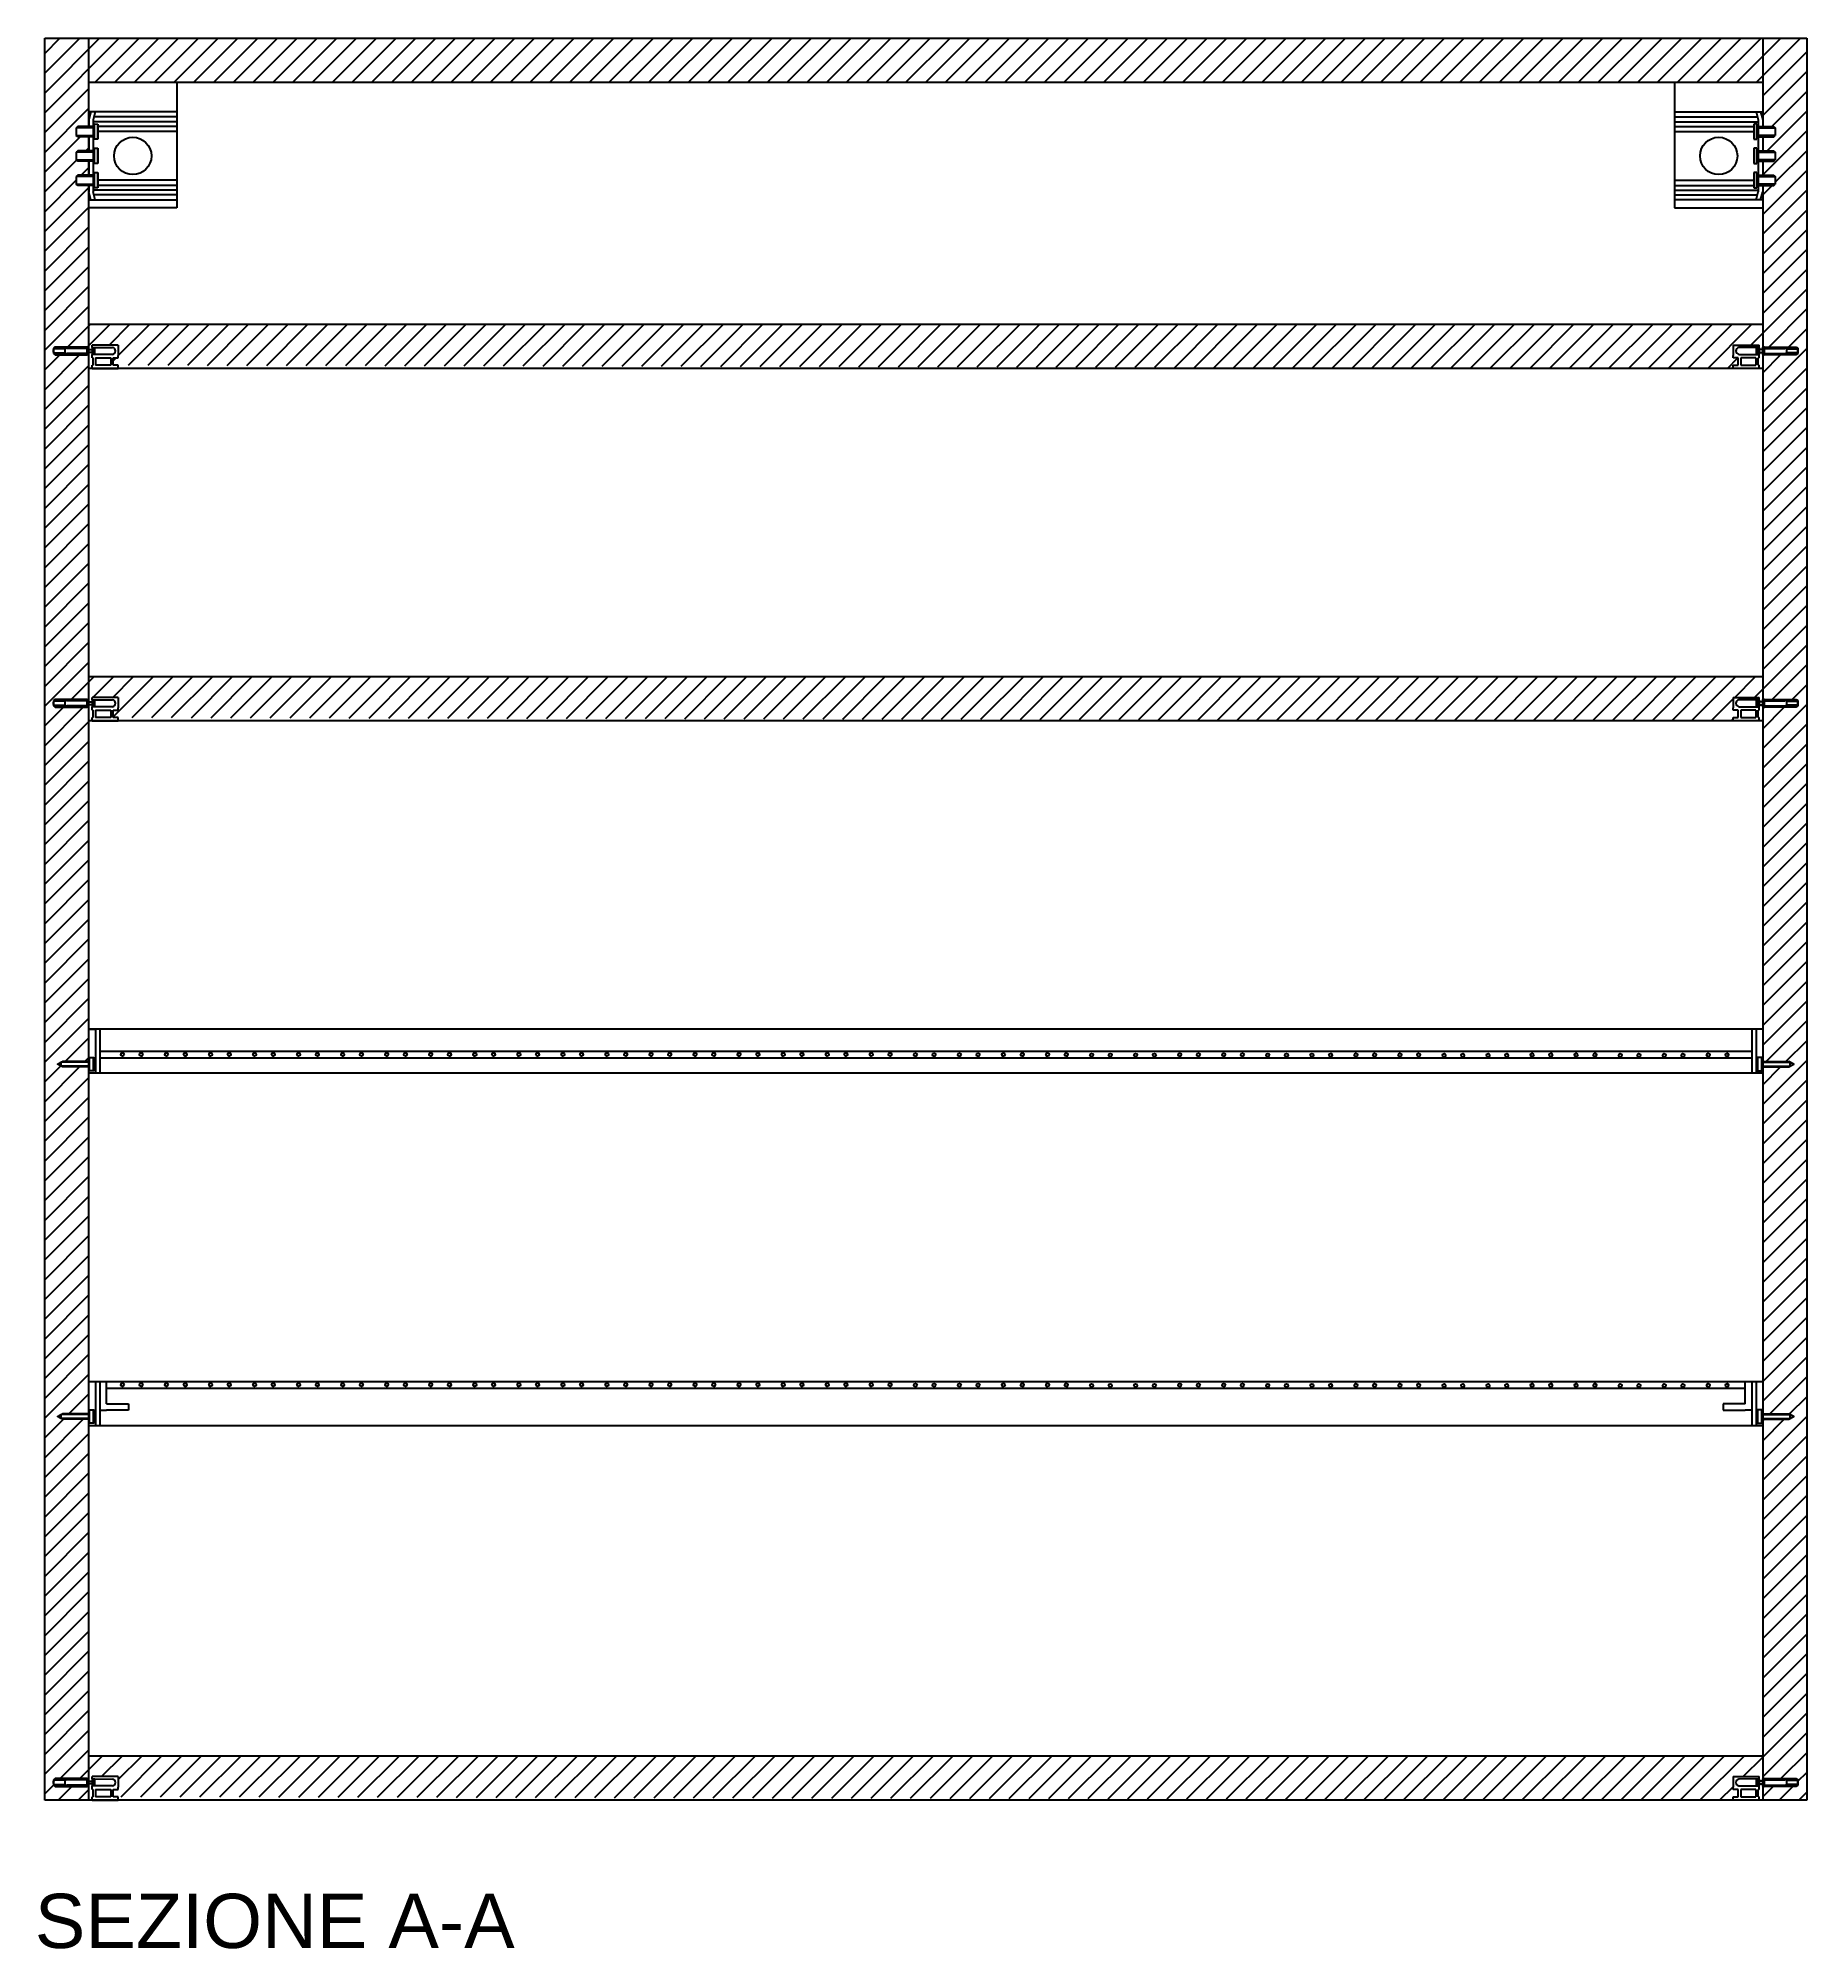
# Model space of a CAD drawing. Header units: millimetres. Extents: x 6384 to 7139, y 3709 to 4012.
# Drawn here: x 6657.2 to 6737.5, y 3708.5 to 3795.3 of the extents above; entities that cross this region are included whole.
import ezdxf

# ---------------------------------------------------------------- set-up
doc = ezdxf.new("R2010")
doc.units = ezdxf.units.MM
for name, color, linetype in [('linee sezionate', 5, 'Continuous'), ('prospetti', 2, 'Continuous'), ('quote', 3, 'Continuous'), ('viti', 4, 'Continuous')]:
    doc.layers.add(name, color=color, linetype=linetype)
doc.styles.add('underline', font='arial.ttf')

msp = doc.modelspace()

# ---------------------------------------------------------------- texts
at = {"layer": 'quote', "style": 'underline'}
msp.add_text('SEZIONE A-A', height=2.46253, dxfattribs=at).set_placement((6657.032, 3708.552))

# ---------------------------------------------------------------- hatches: boundary and pattern name
h = msp.add_hatch()
h.set_pattern_fill('ANSI31', color=256, scale=0.2)
h.paths.add_polyline_path([(6734.14, 3765.336), (6735.481, 3765.336), (6735.481, 3766.268), (6659.481, 3766.268), (6659.481, 3765.336), (6660.822, 3765.336), (6660.822, 3764.86), (6660.822, 3764.751), (6660.589, 3764.751), (6660.589, 3764.423), (6660.822, 3764.423), (6734.14, 3764.271), (6734.14, 3764.423), (6734.372, 3764.751), (6734.14, 3764.751)])
h.paths.add_polyline_path([(6734.14, 3781.336), (6735.481, 3781.336), (6735.481, 3782.268), (6659.481, 3782.268), (6659.481, 3781.336), (6660.822, 3781.336), (6660.822, 3780.86), (6660.822, 3780.751), (6660.589, 3780.751), (6660.589, 3780.423), (6660.822, 3780.423), (6734.14, 3780.271), (6734.14, 3780.423), (6734.372, 3780.751), (6734.14, 3780.751)])
h.paths.add_polyline_path([(6735.481, 3795.268), (6659.481, 3795.268), (6659.481, 3793.268), (6735.481, 3793.268)])
h.paths.add_polyline_path([(6659.481, 3780.891), (6657.882, 3780.891), (6657.883, 3781.071), (6657.883, 3781.247), (6659.408, 3781.247), (6659.481, 3781.251), (6659.481, 3788.583), (6658.913, 3788.583), (6658.913, 3789.054), (6659.481, 3789.054), (6659.481, 3789.687), (6658.913, 3789.687), (6658.913, 3790.158), (6659.481, 3790.158), (6659.481, 3790.792), (6658.913, 3790.792), (6658.913, 3791.263), (6659.481, 3791.263), (6659.481, 3791.556), (6659.481, 3795.268), (6657.481, 3795.268), (6657.481, 3715.268), (6659.481, 3715.268), (6659.481, 3715.891), (6657.882, 3715.891), (6657.883, 3716.071), (6657.883, 3716.247), (6659.481, 3716.247), (6659.481, 3732.562), (6658.228, 3732.562), (6658.228, 3732.598), (6658.16, 3732.635), (6658.091, 3732.671), (6658.067, 3732.684), (6658.091, 3732.697), (6658.16, 3732.734), (6658.228, 3732.77), (6658.297, 3732.806), (6659.481, 3732.806), (6659.481, 3732.967), (6659.481, 3748.562), (6658.228, 3748.562), (6658.228, 3748.598), (6658.16, 3748.635), (6658.091, 3748.671), (6658.067, 3748.684), (6658.091, 3748.697), (6658.16, 3748.734), (6658.228, 3748.77), (6658.297, 3748.806), (6659.481, 3748.806), (6659.481, 3748.967), (6659.481, 3764.891), (6657.882, 3764.891), (6657.883, 3765.071), (6657.883, 3765.247), (6659.408, 3765.247), (6659.481, 3765.251)])
h.paths.add_polyline_path([(6737.481, 3795.268), (6735.481, 3795.268), (6735.481, 3793.268), (6735.481, 3791.263), (6736.049, 3791.263), (6736.049, 3790.792), (6735.481, 3790.792), (6735.481, 3790.158), (6736.049, 3790.158), (6736.049, 3789.687), (6735.481, 3789.687), (6735.481, 3789.054), (6736.049, 3789.054), (6736.049, 3788.583), (6735.481, 3788.583), (6735.481, 3781.247), (6737.079, 3781.247), (6737.079, 3781.071), (6737.079, 3780.891), (6735.481, 3780.891), (6735.481, 3765.247), (6737.079, 3765.247), (6737.079, 3765.071), (6737.079, 3764.891), (6735.481, 3764.891), (6735.481, 3748.967), (6735.481, 3748.967), (6735.481, 3748.806), (6736.734, 3748.806), (6736.734, 3748.77), (6736.895, 3748.684), (6736.734, 3748.598), (6736.734, 3748.562), (6735.481, 3748.562), (6735.481, 3732.967), (6735.481, 3732.967), (6735.481, 3732.806), (6736.734, 3732.806), (6736.734, 3732.77), (6736.895, 3732.684), (6736.734, 3732.598), (6736.734, 3732.562), (6735.481, 3732.562), (6735.481, 3716.247), (6737.079, 3716.247), (6737.079, 3716.071), (6737.079, 3715.891), (6735.481, 3715.891), (6735.481, 3715.268), (6737.481, 3715.268)])
h = msp.add_hatch()
h.set_pattern_fill('ANSI31', color=256, scale=0.2)
h.paths.add_polyline_path([(6735.481, 3717.268), (6659.481, 3717.268), (6659.481, 3716.336), (6660.822, 3716.336), (6660.822, 3715.86), (6660.822, 3715.751), (6660.589, 3715.751), (6660.589, 3715.423), (6660.822, 3715.423), (6734.14, 3715.275), (6734.14, 3715.423), (6734.372, 3715.751), (6734.14, 3715.751), (6734.14, 3716.336), (6735.481, 3716.336)])

# ---------------------------------------------------------------- linework, layer by layer
for p, q in [((6659.481, 3790.158), (6659.481, 3790.792)), ((6735.481, 3790.792), (6735.481, 3790.158)), ((6659.481, 3789.054), (6659.481, 3789.687)), ((6735.481, 3789.687), (6735.481, 3789.054))]:
    msp.add_line(p, q)
at = {"layer": 'linee sezionate'}
for p, q in [((6657.481, 3795.268), (6737.481, 3795.268)), ((6657.481, 3715.268), (6657.481, 3795.268)), ((6659.481, 3791.263), (6659.481, 3795.268)), ((6735.481, 3795.268), (6735.481, 3791.263)), ((6737.481, 3795.268), (6737.481, 3715.268)), ((6659.481, 3793.268), (6735.481, 3793.268)), ((6659.481, 3715.268), (6659.481, 3788.583)), ((6735.481, 3788.583), (6735.481, 3715.268)), ((6735.481, 3782.268), (6659.481, 3782.268)), ((6735.481, 3780.268), (6659.481, 3780.268)), ((6735.481, 3766.268), (6659.481, 3766.268)), ((6735.481, 3764.268), (6659.481, 3764.268)), ((6659.781, 3750.268), (6659.781, 3748.268)), ((6659.981, 3750.268), (6659.981, 3748.968)), ((6734.981, 3750.268), (6734.981, 3748.268)), ((6735.181, 3750.268), (6735.181, 3748.268)), ((6659.981, 3748.968), (6659.981, 3748.268)), ((6700.935, 3749.128), (6700.935, 3749.109)), ((6702.935, 3749.128), (6702.935, 3749.109)), ((6708.935, 3749.128), (6708.935, 3749.099)), ((6710.935, 3749.128), (6710.935, 3749.099)), ((6712.935, 3749.118), (6712.935, 3749.092)), ((6716.935, 3749.119), (6716.935, 3749.091)), ((6659.781, 3734.268), (6659.781, 3732.268)), ((6659.781, 3734.268), (6660.281, 3734.268)), ((6659.981, 3734.268), (6659.981, 3732.968)), ((6660.281, 3733.268), (6660.281, 3734.268)), ((6700.935, 3734.128), (6700.935, 3734.109)), ((6702.935, 3734.128), (6702.935, 3734.109)), ((6708.935, 3734.128), (6708.935, 3734.099)), ((6710.935, 3734.128), (6710.935, 3734.099)), ((6712.935, 3734.118), (6712.935, 3734.092)), ((6716.935, 3734.119), (6716.935, 3734.091)), ((6734.681, 3733.268), (6734.681, 3734.268)), ((6734.681, 3734.268), (6735.181, 3734.268)), ((6734.981, 3734.268), (6734.981, 3732.268)), ((6735.181, 3734.268), (6735.181, 3732.268)), ((6659.981, 3732.968), (6660.281, 3732.968)), ((6659.981, 3732.968), (6659.981, 3732.268)), ((6660.281, 3733.268), (6661.281, 3733.268)), ((6661.281, 3732.968), (6660.281, 3732.968)), ((6661.281, 3733.268), (6661.281, 3732.968)), ((6734.681, 3733.268), (6733.681, 3733.268)), ((6733.681, 3733.268), (6733.681, 3732.968)), ((6733.681, 3732.968), (6734.681, 3732.968)), ((6734.981, 3732.968), (6734.681, 3732.968)), ((6735.481, 3717.268), (6659.481, 3717.268)), ((6737.481, 3715.268), (6657.481, 3715.268))]:
    msp.add_line(p, q, dxfattribs=at)
for centre in [(6661.01, 3749.128), (6661.86, 3749.128), (6663.01, 3749.128), (6663.86, 3749.128), (6665.01, 3749.128), (6665.86, 3749.128), (6667.01, 3749.128), (6667.86, 3749.128), (6669.01, 3749.128), (6669.86, 3749.128), (6671.01, 3749.128), (6671.86, 3749.128), (6673.01, 3749.128), (6673.86, 3749.128), (6675.01, 3749.128), (6675.86, 3749.128), (6677.01, 3749.128), (6677.86, 3749.128), (6679.01, 3749.128), (6679.86, 3749.128), (6681.01, 3749.128), (6681.86, 3749.128), (6683.01, 3749.128), (6683.86, 3749.128), (6685.01, 3749.128), (6685.86, 3749.128), (6687.01, 3749.128), (6687.86, 3749.128), (6689.01, 3749.128), (6689.86, 3749.128), (6691.01, 3749.128), (6691.86, 3749.128), (6693.01, 3749.128), (6693.86, 3749.128), (6695.01, 3749.128), (6695.86, 3749.128), (6697.01, 3749.11), (6697.86, 3749.11), (6699.011, 3749.109), (6699.86, 3749.109), (6701.011, 3749.118), (6701.86, 3749.118), (6703.011, 3749.118), (6703.86, 3749.118), (6705.011, 3749.1), (6705.86, 3749.1), (6707.011, 3749.1), (6707.86, 3749.1), (6709.011, 3749.113), (6709.86, 3749.113), (6711.011, 3749.113), (6711.86, 3749.113), (6713.011, 3749.095), (6713.86, 3749.095), (6715.011, 3749.095), (6715.86, 3749.095), (6717.011, 3749.105), (6717.86, 3749.105), (6719.011, 3749.105), (6719.86, 3749.105), (6721.011, 3749.087), (6721.86, 3749.087), (6723.011, 3749.087), (6723.86, 3749.087), (6725.009, 3749.105), (6725.859, 3749.105), (6727.009, 3749.105), (6727.859, 3749.105), (6729.009, 3749.087), (6729.859, 3749.087), (6731.009, 3749.087), (6731.859, 3749.087), (6733.009, 3749.105), (6733.859, 3749.105), (6661.01, 3734.128), (6661.86, 3734.128), (6663.01, 3734.128), (6663.86, 3734.128), (6665.01, 3734.128), (6665.86, 3734.128), (6667.01, 3734.128), (6667.86, 3734.128), (6669.01, 3734.128), (6669.86, 3734.128), (6671.01, 3734.128), (6671.86, 3734.128), (6673.01, 3734.128), (6673.86, 3734.128), (6675.01, 3734.128), (6675.86, 3734.128), (6677.01, 3734.128), (6677.86, 3734.128), (6679.01, 3734.128), (6679.86, 3734.128), (6681.01, 3734.128), (6681.86, 3734.128), (6683.01, 3734.128), (6683.86, 3734.128), (6685.01, 3734.128), (6685.86, 3734.128), (6687.01, 3734.128), (6687.86, 3734.128), (6689.01, 3734.128), (6689.86, 3734.128), (6691.01, 3734.128), (6691.86, 3734.128), (6693.01, 3734.128), (6693.86, 3734.128), (6695.01, 3734.128), (6695.86, 3734.128), (6697.01, 3734.11), (6697.86, 3734.11), (6699.011, 3734.109), (6699.86, 3734.109), (6701.011, 3734.118), (6701.86, 3734.118), (6703.011, 3734.118), (6703.86, 3734.118), (6705.011, 3734.1), (6705.86, 3734.1), (6707.011, 3734.1), (6707.86, 3734.1), (6709.011, 3734.113), (6709.86, 3734.113), (6711.011, 3734.113), (6711.86, 3734.113), (6713.011, 3734.095), (6713.86, 3734.095), (6715.011, 3734.095), (6715.86, 3734.095), (6717.011, 3734.105), (6717.86, 3734.105), (6719.011, 3734.105), (6719.86, 3734.105), (6721.011, 3734.087), (6721.86, 3734.087), (6723.011, 3734.087), (6723.86, 3734.087), (6725.009, 3734.105), (6725.859, 3734.105), (6727.009, 3734.105), (6727.859, 3734.105), (6729.009, 3734.087), (6729.859, 3734.087), (6731.009, 3734.087), (6731.859, 3734.087), (6733.009, 3734.105), (6733.859, 3734.105)]:
    msp.add_circle(centre, 0.0753, dxfattribs=at)
for centre, start, end in [((6661.01, 3749.128), 94.69191, 265.30809), ((6661.86, 3749.128), 274.69191, 85.30809), ((6663.01, 3749.128), 94.69191, 265.30809), ((6663.86, 3749.128), 274.69191, 85.30809), ((6665.01, 3749.128), 94.69191, 265.30809), ((6665.86, 3749.128), 274.69191, 85.30809), ((6667.01, 3749.128), 94.69191, 265.30809), ((6667.86, 3749.128), 274.69191, 85.30809), ((6669.01, 3749.128), 94.69191, 265.30809), ((6669.86, 3749.128), 274.69191, 85.30809), ((6671.01, 3749.128), 94.69191, 265.30809), ((6671.86, 3749.128), 274.69191, 85.30809), ((6673.01, 3749.128), 94.69191, 265.30809), ((6673.86, 3749.128), 274.69191, 85.30809), ((6675.01, 3749.128), 94.69191, 265.30809), ((6675.86, 3749.128), 274.69191, 85.30809), ((6677.01, 3749.128), 94.69191, 265.30809), ((6677.86, 3749.128), 274.69191, 85.30809), ((6679.01, 3749.128), 94.69191, 265.30809), ((6679.86, 3749.128), 274.69191, 85.30809), ((6681.01, 3749.128), 94.69191, 265.30809), ((6681.86, 3749.128), 274.69191, 85.30809), ((6683.01, 3749.128), 94.69191, 265.30809), ((6683.86, 3749.128), 274.69191, 85.30809), ((6685.01, 3749.128), 94.69191, 265.30809), ((6685.86, 3749.128), 274.69191, 85.30809), ((6687.01, 3749.128), 94.69191, 265.30809), ((6687.86, 3749.128), 274.69191, 85.30809), ((6689.01, 3749.128), 94.69191, 265.30809), ((6689.86, 3749.128), 274.69191, 85.30809), ((6691.01, 3749.128), 94.69191, 265.30809), ((6691.86, 3749.128), 274.69191, 85.30809), ((6693.01, 3749.128), 94.69191, 265.30809), ((6693.86, 3749.128), 274.69191, 85.30809), ((6695.01, 3749.128), 94.69191, 265.30809), ((6695.86, 3749.128), 274.69191, 85.30809), ((6701.01, 3749.119), 94.69191, 265.30809), ((6701.859, 3749.119), 274.69191, 85.30809), ((6703.01, 3749.119), 94.69191, 265.30809), ((6703.859, 3749.119), 274.69191, 85.30809), ((6715.859, 3749.105), 274.69191, 85.30809), ((6725.009, 3749.105), 94.69191, 265.30809), ((6725.859, 3749.105), 274.69191, 85.30809), ((6727.009, 3749.105), 94.69191, 265.30809), ((6727.859, 3749.105), 274.69191, 85.30809), ((6733.009, 3749.105), 94.69191, 265.30809), ((6733.859, 3749.105), 274.69191, 85.30809), ((6661.01, 3734.128), 94.69191, 265.30809), ((6661.86, 3734.128), 274.69191, 85.30809), ((6663.01, 3734.128), 94.69191, 265.30809), ((6663.86, 3734.128), 274.69191, 85.30809), ((6665.01, 3734.128), 94.69191, 265.30809), ((6665.86, 3734.128), 274.69191, 85.30809), ((6667.01, 3734.128), 94.69191, 265.30809), ((6667.86, 3734.128), 274.69191, 85.30809), ((6669.01, 3734.128), 94.69191, 265.30809), ((6669.86, 3734.128), 274.69191, 85.30809), ((6671.01, 3734.128), 94.69191, 265.30809), ((6671.86, 3734.128), 274.69191, 85.30809), ((6673.01, 3734.128), 94.69191, 265.30809), ((6673.86, 3734.128), 274.69191, 85.30809), ((6675.01, 3734.128), 94.69191, 265.30809), ((6675.86, 3734.128), 274.69191, 85.30809), ((6677.01, 3734.128), 94.69191, 265.30809), ((6677.86, 3734.128), 274.69191, 85.30809), ((6679.01, 3734.128), 94.69191, 265.30809), ((6679.86, 3734.128), 274.69191, 85.30809), ((6681.01, 3734.128), 94.69191, 265.30809), ((6681.86, 3734.128), 274.69191, 85.30809), ((6683.01, 3734.128), 94.69191, 265.30809), ((6683.86, 3734.128), 274.69191, 85.30809), ((6685.01, 3734.128), 94.69191, 265.30809), ((6685.86, 3734.128), 274.69191, 85.30809), ((6687.01, 3734.128), 94.69191, 265.30809), ((6687.86, 3734.128), 274.69191, 85.30809), ((6689.01, 3734.128), 94.69191, 265.30809), ((6689.86, 3734.128), 274.69191, 85.30809), ((6691.01, 3734.128), 94.69191, 265.30809), ((6691.86, 3734.128), 274.69191, 85.30809), ((6693.01, 3734.128), 94.69191, 265.30809), ((6693.86, 3734.128), 274.69191, 85.30809), ((6695.01, 3734.128), 94.69191, 265.30809), ((6695.86, 3734.128), 274.69191, 85.30809), ((6701.01, 3734.119), 94.69191, 265.30809), ((6701.859, 3734.119), 274.69191, 85.30809), ((6703.01, 3734.119), 94.69191, 265.30809), ((6703.859, 3734.119), 274.69191, 85.30809), ((6715.859, 3734.105), 274.69191, 85.30809), ((6725.009, 3734.105), 94.69191, 265.30809), ((6725.859, 3734.105), 274.69191, 85.30809), ((6727.009, 3734.105), 94.69191, 265.30809), ((6727.859, 3734.105), 274.69191, 85.30809), ((6733.009, 3734.105), 94.69191, 265.30809), ((6733.859, 3734.105), 274.69191, 85.30809)]:
    msp.add_arc(centre, 0.0753, start, end, dxfattribs=at)
at = {"layer": 'prospetti'}
for p, q in [((6663.481, 3793.268), (6663.481, 3787.567)), ((6731.481, 3793.268), (6731.481, 3787.567)), ((6663.481, 3787.567), (6659.481, 3787.567)), ((6731.481, 3787.567), (6735.481, 3787.567)), ((6735.481, 3750.268), (6659.481, 3750.268)), ((6659.481, 3750.268), (6659.781, 3750.268)), ((6659.981, 3749.268), (6734.981, 3749.268)), ((6659.981, 3748.968), (6734.981, 3748.968)), ((6735.481, 3748.268), (6659.481, 3748.268)), ((6659.481, 3734.268), (6735.481, 3734.268)), ((6660.281, 3733.968), (6734.681, 3733.968)), ((6735.481, 3732.268), (6659.481, 3732.268))]:
    msp.add_line(p, q, dxfattribs=at)
at = {"layer": 'viti'}
for p, q in [((6663.481, 3791.923), (6659.479, 3791.923)), ((6659.479, 3791.923), (6659.481, 3791.923)), ((6659.579, 3791.923), (6659.481, 3791.556)), ((6659.779, 3791.923), (6659.681, 3791.556)), ((6663.481, 3791.923), (6663.481, 3787.923)), ((6731.481, 3791.923), (6735.483, 3791.923)), ((6731.481, 3791.923), (6731.481, 3787.923)), ((6735.183, 3791.923), (6735.281, 3791.556)), ((6735.383, 3791.923), (6735.481, 3791.556)), ((6735.483, 3791.923), (6735.481, 3791.923)), ((6658.981, 3791.263), (6658.913, 3791.202)), ((6659.683, 3791.202), (6658.913, 3791.202)), ((6658.913, 3791.202), (6658.913, 3790.853)), ((6659.683, 3791.263), (6658.981, 3791.263)), ((6659.481, 3791.556), (6659.481, 3791.263)), ((6659.681, 3791.263), (6659.481, 3791.263)), ((6659.681, 3791.202), (6659.481, 3791.202)), ((6659.681, 3791.556), (6659.681, 3788.29)), ((6663.481, 3791.477), (6659.681, 3791.477)), ((6659.745, 3791.314), (6659.681, 3791.299)), ((6659.745, 3791.314), (6659.681, 3791.299)), ((6659.681, 3791.299), (6659.681, 3790.757)), ((6659.681, 3791.299), (6659.681, 3790.757)), ((6659.747, 3791.314), (6659.683, 3791.299)), ((6659.747, 3791.314), (6659.683, 3791.299)), ((6659.683, 3791.299), (6659.683, 3790.757)), ((6659.683, 3791.299), (6659.683, 3790.757)), ((6663.481, 3791.696), (6659.718, 3791.696)), ((6659.745, 3791.377), (6659.885, 3791.372)), ((6659.745, 3790.678), (6659.745, 3791.377)), ((6659.747, 3791.377), (6659.887, 3791.372)), ((6659.747, 3790.678), (6659.747, 3791.377)), ((6659.885, 3791.372), (6659.885, 3790.683)), ((6663.481, 3791.265), (6659.885, 3791.265)), ((6663.481, 3791.028), (6659.885, 3791.028)), ((6659.887, 3791.372), (6659.887, 3790.683)), ((6731.481, 3791.696), (6735.243, 3791.696)), ((6731.481, 3791.477), (6735.281, 3791.477)), ((6731.481, 3791.265), (6735.077, 3791.265)), ((6731.481, 3791.028), (6735.077, 3791.028)), ((6735.215, 3791.377), (6735.075, 3791.372)), ((6735.075, 3791.372), (6735.075, 3790.683)), ((6735.217, 3791.377), (6735.077, 3791.372)), ((6735.217, 3791.377), (6735.077, 3791.372)), ((6735.077, 3791.372), (6735.077, 3790.683)), ((6735.077, 3791.372), (6735.077, 3790.683)), ((6735.215, 3790.678), (6735.215, 3791.377)), ((6735.215, 3791.314), (6735.279, 3791.299)), ((6735.215, 3791.314), (6735.279, 3791.299)), ((6735.217, 3790.678), (6735.217, 3791.377)), ((6735.217, 3790.678), (6735.217, 3791.377)), ((6735.217, 3791.314), (6735.281, 3791.299)), ((6735.217, 3791.314), (6735.281, 3791.299)), ((6735.217, 3791.314), (6735.281, 3791.299)), ((6735.217, 3791.314), (6735.281, 3791.299)), ((6735.279, 3791.299), (6735.279, 3790.757)), ((6735.279, 3791.299), (6735.279, 3790.757)), ((6735.279, 3791.263), (6735.981, 3791.263)), ((6735.279, 3791.202), (6736.049, 3791.202)), ((6735.281, 3791.556), (6735.281, 3788.29)), ((6735.281, 3791.299), (6735.281, 3790.757)), ((6735.281, 3791.299), (6735.281, 3790.757)), ((6735.281, 3791.299), (6735.281, 3790.757)), ((6735.281, 3791.299), (6735.281, 3790.757)), ((6735.281, 3791.263), (6735.481, 3791.263)), ((6735.281, 3791.263), (6735.481, 3791.263)), ((6735.281, 3791.202), (6735.481, 3791.202)), ((6735.281, 3791.202), (6735.481, 3791.202)), ((6735.481, 3791.556), (6735.481, 3791.263)), ((6735.981, 3791.263), (6736.049, 3791.202)), ((6736.049, 3791.202), (6736.049, 3790.853)), ((6658.913, 3790.853), (6659.683, 3790.852)), ((6658.981, 3790.792), (6658.913, 3790.853)), ((6659.683, 3790.792), (6658.981, 3790.792)), ((6659.481, 3790.852), (6659.681, 3790.852)), ((6659.681, 3790.792), (6659.481, 3790.792)), ((6659.481, 3790.792), (6659.481, 3790.158)), ((6659.483, 3790.792), (6659.483, 3790.158)), ((6659.681, 3790.757), (6659.745, 3790.741)), ((6659.681, 3790.757), (6659.745, 3790.741)), ((6659.745, 3790.209), (6659.681, 3790.194)), ((6659.745, 3790.209), (6659.681, 3790.194)), ((6659.681, 3790.194), (6659.681, 3789.652)), ((6659.681, 3790.194), (6659.681, 3789.652)), ((6659.683, 3790.757), (6659.747, 3790.741)), ((6659.683, 3790.757), (6659.747, 3790.741)), ((6659.747, 3790.209), (6659.683, 3790.194)), ((6659.747, 3790.209), (6659.683, 3790.194)), ((6659.683, 3790.194), (6659.683, 3789.652)), ((6659.683, 3790.194), (6659.683, 3789.652)), ((6659.885, 3790.683), (6659.745, 3790.678)), ((6659.745, 3790.272), (6659.885, 3790.268)), ((6659.745, 3789.573), (6659.745, 3790.272)), ((6659.887, 3790.683), (6659.747, 3790.678)), ((6659.747, 3790.272), (6659.887, 3790.268)), ((6659.747, 3789.573), (6659.747, 3790.272)), ((6659.885, 3790.268), (6659.885, 3789.578)), ((6659.887, 3790.268), (6659.887, 3789.578)), ((6735.075, 3790.683), (6735.215, 3790.678)), ((6735.215, 3790.272), (6735.075, 3790.268)), ((6735.075, 3790.268), (6735.075, 3789.578)), ((6735.077, 3790.683), (6735.217, 3790.678)), ((6735.077, 3790.683), (6735.217, 3790.678)), ((6735.217, 3790.272), (6735.077, 3790.268)), ((6735.217, 3790.272), (6735.077, 3790.268)), ((6735.077, 3790.268), (6735.077, 3789.578)), ((6735.077, 3790.268), (6735.077, 3789.578)), ((6735.279, 3790.757), (6735.215, 3790.741)), ((6735.279, 3790.757), (6735.215, 3790.741)), ((6735.215, 3789.573), (6735.215, 3790.272)), ((6735.215, 3790.209), (6735.279, 3790.194)), ((6735.215, 3790.209), (6735.279, 3790.194)), ((6735.281, 3790.757), (6735.217, 3790.741)), ((6735.281, 3790.757), (6735.217, 3790.741)), ((6735.281, 3790.757), (6735.217, 3790.741)), ((6735.281, 3790.757), (6735.217, 3790.741)), ((6735.217, 3789.573), (6735.217, 3790.272)), ((6735.217, 3789.573), (6735.217, 3790.272)), ((6735.217, 3790.209), (6735.281, 3790.194)), ((6735.217, 3790.209), (6735.281, 3790.194)), ((6735.217, 3790.209), (6735.281, 3790.194)), ((6735.217, 3790.209), (6735.281, 3790.194)), ((6736.049, 3790.853), (6735.278, 3790.852)), ((6735.279, 3790.792), (6735.981, 3790.792)), ((6735.279, 3790.194), (6735.279, 3789.652)), ((6735.279, 3790.194), (6735.279, 3789.652)), ((6735.481, 3790.852), (6735.281, 3790.852)), ((6735.481, 3790.852), (6735.281, 3790.852)), ((6735.281, 3790.792), (6735.481, 3790.792)), ((6735.281, 3790.792), (6735.481, 3790.792)), ((6735.281, 3790.194), (6735.281, 3789.652)), ((6735.281, 3790.194), (6735.281, 3789.652)), ((6735.281, 3790.194), (6735.281, 3789.652)), ((6735.281, 3790.194), (6735.281, 3789.652)), ((6735.479, 3790.792), (6735.479, 3790.158)), ((6735.481, 3790.792), (6735.481, 3790.158)), ((6735.481, 3790.792), (6735.481, 3790.158)), ((6735.981, 3790.792), (6736.049, 3790.853)), ((6658.981, 3790.158), (6658.913, 3790.098)), ((6659.683, 3790.098), (6658.913, 3790.098)), ((6658.913, 3790.098), (6658.913, 3789.748)), ((6658.913, 3789.748), (6659.683, 3789.747)), ((6658.981, 3789.687), (6658.913, 3789.748)), ((6659.683, 3790.158), (6658.981, 3790.158)), ((6659.683, 3789.687), (6658.981, 3789.687)), ((6659.681, 3790.158), (6659.481, 3790.158)), ((6659.681, 3790.098), (6659.481, 3790.098)), ((6659.481, 3789.747), (6659.681, 3789.747)), ((6659.681, 3789.687), (6659.481, 3789.687)), ((6659.481, 3789.687), (6659.481, 3789.054)), ((6659.483, 3789.687), (6659.483, 3789.054)), ((6659.681, 3789.652), (6659.745, 3789.636)), ((6659.681, 3789.652), (6659.745, 3789.636)), ((6659.683, 3789.652), (6659.747, 3789.636)), ((6659.683, 3789.652), (6659.747, 3789.636)), ((6659.885, 3789.578), (6659.745, 3789.573)), ((6659.887, 3789.578), (6659.747, 3789.573)), ((6735.075, 3789.578), (6735.215, 3789.573)), ((6735.077, 3789.578), (6735.217, 3789.573)), ((6735.077, 3789.578), (6735.217, 3789.573)), ((6735.279, 3789.652), (6735.215, 3789.636)), ((6735.279, 3789.652), (6735.215, 3789.636)), ((6735.281, 3789.652), (6735.217, 3789.636)), ((6735.281, 3789.652), (6735.217, 3789.636)), ((6735.281, 3789.652), (6735.217, 3789.636)), ((6735.281, 3789.652), (6735.217, 3789.636)), ((6736.049, 3789.748), (6735.278, 3789.747)), ((6735.279, 3790.158), (6735.981, 3790.158)), ((6735.279, 3790.098), (6736.049, 3790.098)), ((6735.279, 3789.687), (6735.981, 3789.687)), ((6735.281, 3790.158), (6735.481, 3790.158)), ((6735.281, 3790.158), (6735.481, 3790.158)), ((6735.281, 3790.098), (6735.481, 3790.098)), ((6735.281, 3790.098), (6735.481, 3790.098)), ((6735.481, 3789.747), (6735.281, 3789.747)), ((6735.481, 3789.747), (6735.281, 3789.747)), ((6735.281, 3789.687), (6735.481, 3789.687)), ((6735.281, 3789.687), (6735.481, 3789.687)), ((6735.479, 3789.687), (6735.479, 3789.054)), ((6735.481, 3789.687), (6735.481, 3789.054)), ((6735.481, 3789.687), (6735.481, 3789.054)), ((6735.981, 3790.158), (6736.049, 3790.098)), ((6735.981, 3789.687), (6736.049, 3789.748)), ((6736.049, 3790.098), (6736.049, 3789.748)), ((6658.981, 3789.054), (6658.913, 3788.993)), ((6659.683, 3788.993), (6658.913, 3788.993)), ((6658.913, 3788.993), (6658.913, 3788.643)), ((6658.913, 3788.643), (6659.683, 3788.642)), ((6658.981, 3788.583), (6658.913, 3788.643)), ((6659.683, 3789.054), (6658.981, 3789.054)), ((6659.683, 3788.583), (6658.981, 3788.583)), ((6659.681, 3789.054), (6659.481, 3789.054)), ((6659.681, 3788.993), (6659.481, 3788.993)), ((6659.481, 3788.643), (6659.681, 3788.642)), ((6659.481, 3788.583), (6659.481, 3788.29)), ((6659.681, 3788.583), (6659.481, 3788.583)), ((6659.745, 3789.105), (6659.681, 3789.089)), ((6659.745, 3789.105), (6659.681, 3789.089)), ((6659.681, 3789.089), (6659.681, 3788.547)), ((6659.681, 3789.089), (6659.681, 3788.547)), ((6659.681, 3788.547), (6659.745, 3788.532)), ((6659.681, 3788.547), (6659.745, 3788.532)), ((6659.747, 3789.105), (6659.683, 3789.089)), ((6659.747, 3789.105), (6659.683, 3789.089)), ((6659.683, 3789.089), (6659.683, 3788.547)), ((6659.683, 3789.089), (6659.683, 3788.547)), ((6659.683, 3788.547), (6659.747, 3788.532)), ((6659.683, 3788.547), (6659.747, 3788.532)), ((6659.745, 3789.168), (6659.885, 3789.163)), ((6659.745, 3788.469), (6659.745, 3789.168)), ((6659.885, 3788.473), (6659.745, 3788.469)), ((6659.747, 3789.168), (6659.887, 3789.163)), ((6659.747, 3788.469), (6659.747, 3789.168)), ((6659.887, 3788.473), (6659.747, 3788.469)), ((6659.885, 3789.163), (6659.885, 3788.473)), ((6663.481, 3788.818), (6659.885, 3788.818)), ((6663.481, 3788.58), (6659.885, 3788.58)), ((6659.887, 3789.163), (6659.887, 3788.473)), ((6731.481, 3788.818), (6735.077, 3788.818)), ((6731.481, 3788.58), (6735.077, 3788.58)), ((6735.215, 3789.168), (6735.075, 3789.163)), ((6735.075, 3789.163), (6735.075, 3788.473)), ((6735.075, 3788.473), (6735.215, 3788.469)), ((6735.217, 3789.168), (6735.077, 3789.163)), ((6735.217, 3789.168), (6735.077, 3789.163)), ((6735.077, 3789.163), (6735.077, 3788.473)), ((6735.077, 3789.163), (6735.077, 3788.473)), ((6735.077, 3788.473), (6735.217, 3788.469)), ((6735.077, 3788.473), (6735.217, 3788.469)), ((6735.215, 3788.469), (6735.215, 3789.168)), ((6735.215, 3789.105), (6735.279, 3789.089)), ((6735.215, 3789.105), (6735.279, 3789.089)), ((6735.279, 3788.547), (6735.215, 3788.532)), ((6735.279, 3788.547), (6735.215, 3788.532)), ((6735.217, 3788.469), (6735.217, 3789.168)), ((6735.217, 3788.469), (6735.217, 3789.168)), ((6735.217, 3789.105), (6735.281, 3789.089)), ((6735.217, 3789.105), (6735.281, 3789.089)), ((6735.217, 3789.105), (6735.281, 3789.089)), ((6735.217, 3789.105), (6735.281, 3789.089)), ((6735.281, 3788.547), (6735.217, 3788.532)), ((6735.281, 3788.547), (6735.217, 3788.532)), ((6735.281, 3788.547), (6735.217, 3788.532)), ((6735.281, 3788.547), (6735.217, 3788.532)), ((6736.049, 3788.643), (6735.278, 3788.642)), ((6735.279, 3789.089), (6735.279, 3788.547)), ((6735.279, 3789.089), (6735.279, 3788.547)), ((6735.279, 3789.054), (6735.981, 3789.054)), ((6735.279, 3788.993), (6736.049, 3788.993)), ((6735.279, 3788.583), (6735.981, 3788.583)), ((6735.281, 3789.089), (6735.281, 3788.547)), ((6735.281, 3789.089), (6735.281, 3788.547)), ((6735.281, 3789.089), (6735.281, 3788.547)), ((6735.281, 3789.089), (6735.281, 3788.547)), ((6735.281, 3789.054), (6735.481, 3789.054)), ((6735.281, 3789.054), (6735.481, 3789.054)), ((6735.281, 3788.993), (6735.481, 3788.993)), ((6735.281, 3788.993), (6735.481, 3788.993)), ((6735.481, 3788.643), (6735.281, 3788.642)), ((6735.481, 3788.643), (6735.281, 3788.642)), ((6735.281, 3788.583), (6735.481, 3788.583)), ((6735.281, 3788.583), (6735.481, 3788.583)), ((6735.481, 3788.583), (6735.481, 3788.29)), ((6735.981, 3789.054), (6736.049, 3788.993)), ((6735.981, 3788.583), (6736.049, 3788.643)), ((6736.049, 3788.993), (6736.049, 3788.643)), ((6659.479, 3787.923), (6659.481, 3787.923)), ((6659.579, 3787.923), (6659.481, 3788.29)), ((6659.481, 3787.923), (6663.481, 3787.923)), ((6663.481, 3788.369), (6659.681, 3788.369)), ((6659.779, 3787.923), (6659.681, 3788.29)), ((6663.481, 3788.149), (6659.718, 3788.149)), ((6731.481, 3788.369), (6735.281, 3788.369)), ((6731.481, 3788.149), (6735.243, 3788.149)), ((6735.481, 3787.923), (6731.481, 3787.923)), ((6735.183, 3787.923), (6735.281, 3788.29)), ((6735.383, 3787.923), (6735.481, 3788.29)), ((6735.483, 3787.923), (6735.481, 3787.923)), ((6657.958, 3781.247), (6657.883, 3781.19)), ((6657.883, 3781.19), (6657.883, 3780.948)), ((6657.883, 3781.127), (6657.917, 3781.163)), ((6657.883, 3781.016), (6657.883, 3781.127)), ((6657.917, 3780.979), (6657.883, 3781.016)), ((6657.883, 3780.948), (6657.958, 3780.891)), ((6657.917, 3781.163), (6657.949, 3781.197)), ((6658.401, 3781.166), (6657.917, 3781.163)), ((6657.917, 3780.979), (6658.401, 3780.979)), ((6657.949, 3780.945), (6657.917, 3780.979)), ((6657.949, 3781.197), (6658.401, 3781.197)), ((6658.401, 3780.945), (6657.949, 3780.945)), ((6659.408, 3781.247), (6657.958, 3781.247)), ((6657.958, 3780.945), (6657.958, 3780.891)), ((6657.958, 3780.891), (6659.408, 3780.891)), ((6658.401, 3781.235), (6658.401, 3780.903)), ((6658.401, 3781.235), (6658.481, 3781.186)), ((6658.401, 3780.903), (6658.481, 3780.952)), ((6659.439, 3781.207), (6658.447, 3781.207)), ((6659.439, 3780.932), (6658.448, 3780.932)), ((6659.408, 3781.186), (6658.481, 3781.186)), ((6659.408, 3780.952), (6658.481, 3780.952)), ((6659.408, 3781.207), (6659.408, 3781.247)), ((6659.408, 3781.247), (6659.483, 3781.235)), ((6659.483, 3781.235), (6659.408, 3781.186)), ((6659.408, 3780.952), (6659.408, 3781.186)), ((6659.483, 3780.903), (6659.408, 3780.952)), ((6659.408, 3780.891), (6659.408, 3780.932)), ((6659.484, 3780.903), (6659.408, 3780.891)), ((6659.482, 3781.135), (6659.642, 3781.135)), ((6659.483, 3780.903), (6659.483, 3781.235)), ((6659.642, 3781.002), (6659.483, 3781.003)), ((6660.822, 3781.336), (6659.638, 3781.336)), ((6659.638, 3781.227), (6659.638, 3781.336)), ((6659.638, 3781.227), (6660.565, 3781.226)), ((6660.565, 3780.912), (6659.638, 3780.912)), ((6659.638, 3780.751), (6659.638, 3780.912)), ((6659.638, 3780.751), (6659.683, 3780.751)), ((6659.76, 3781.213), (6659.642, 3781.213)), ((6659.642, 3781.213), (6659.642, 3780.924)), ((6659.642, 3780.924), (6659.76, 3780.924)), ((6659.683, 3780.423), (6659.683, 3780.751)), ((6659.701, 3781.213), (6659.701, 3780.924)), ((6659.76, 3781.082), (6659.701, 3781.082)), ((6659.76, 3781.055), (6659.701, 3781.055)), ((6659.76, 3780.924), (6659.76, 3781.213)), ((6659.792, 3780.751), (6660.48, 3780.751)), ((6659.792, 3780.751), (6659.792, 3780.423)), ((6660.48, 3780.751), (6660.48, 3780.423)), ((6660.589, 3780.423), (6660.589, 3780.751)), ((6660.589, 3780.751), (6660.822, 3780.751)), ((6660.822, 3781.336), (6660.822, 3780.86)), ((6660.822, 3780.751), (6660.822, 3780.86)), ((6734.14, 3781.336), (6735.324, 3781.336)), ((6734.14, 3781.336), (6734.14, 3780.86)), ((6734.14, 3780.751), (6734.14, 3780.86)), ((6734.372, 3780.751), (6734.14, 3780.751)), ((6734.372, 3780.423), (6734.372, 3780.751)), ((6735.324, 3781.227), (6734.397, 3781.226)), ((6734.397, 3780.912), (6735.324, 3780.912)), ((6735.17, 3780.751), (6734.482, 3780.751)), ((6734.482, 3780.751), (6734.482, 3780.423)), ((6735.17, 3780.751), (6735.17, 3780.423)), ((6735.202, 3781.213), (6735.32, 3781.213)), ((6735.202, 3780.924), (6735.202, 3781.213)), ((6735.202, 3781.082), (6735.261, 3781.082)), ((6735.202, 3781.055), (6735.261, 3781.055)), ((6735.32, 3780.924), (6735.202, 3780.924)), ((6735.261, 3781.213), (6735.261, 3780.924)), ((6735.324, 3780.751), (6735.279, 3780.751)), ((6735.279, 3780.423), (6735.279, 3780.751)), ((6735.32, 3781.213), (6735.32, 3780.924)), ((6735.479, 3781.135), (6735.32, 3781.135)), ((6735.32, 3781.002), (6735.479, 3781.003)), ((6735.324, 3781.227), (6735.324, 3781.336)), ((6735.324, 3780.751), (6735.324, 3780.912)), ((6735.478, 3780.903), (6735.554, 3780.891)), ((6735.554, 3781.247), (6735.479, 3781.235)), ((6735.479, 3780.903), (6735.479, 3781.235)), ((6735.479, 3781.235), (6735.554, 3781.186)), ((6735.479, 3780.903), (6735.554, 3780.952)), ((6735.523, 3781.207), (6736.514, 3781.207)), ((6735.523, 3780.932), (6736.514, 3780.932)), ((6735.554, 3781.247), (6737.003, 3781.247)), ((6735.554, 3781.207), (6735.554, 3781.247)), ((6735.554, 3780.952), (6735.554, 3781.186)), ((6735.554, 3781.186), (6736.481, 3781.186)), ((6735.554, 3780.952), (6736.481, 3780.952)), ((6735.554, 3780.891), (6735.554, 3780.932)), ((6737.003, 3780.891), (6735.554, 3780.891)), ((6736.561, 3781.235), (6736.481, 3781.186)), ((6736.561, 3780.903), (6736.481, 3780.952)), ((6736.561, 3781.235), (6736.561, 3780.903)), ((6737.013, 3781.197), (6736.561, 3781.197)), ((6736.561, 3781.166), (6737.045, 3781.163)), ((6737.044, 3780.979), (6736.561, 3780.979)), ((6736.561, 3780.945), (6737.013, 3780.945)), ((6737.003, 3781.247), (6737.078, 3781.19)), ((6737.079, 3780.948), (6737.003, 3780.891)), ((6737.003, 3780.945), (6737.003, 3780.891)), ((6737.045, 3781.163), (6737.013, 3781.197)), ((6737.013, 3780.945), (6737.045, 3780.979)), ((6737.079, 3781.127), (6737.045, 3781.163)), ((6737.045, 3780.979), (6737.079, 3781.016)), ((6737.078, 3781.19), (6737.079, 3780.948)), ((6737.079, 3781.016), (6737.079, 3781.127)), ((6659.683, 3780.423), (6659.638, 3780.423)), ((6659.638, 3780.268), (6659.638, 3780.423)), ((6659.638, 3780.268), (6660.822, 3780.268)), ((6660.48, 3780.423), (6659.792, 3780.423)), ((6660.822, 3780.423), (6660.589, 3780.423)), ((6660.822, 3780.268), (6660.822, 3780.423)), ((6734.14, 3780.268), (6734.14, 3780.423)), ((6734.14, 3780.423), (6734.372, 3780.423)), ((6735.324, 3780.268), (6734.14, 3780.268)), ((6734.482, 3780.423), (6735.17, 3780.423)), ((6735.279, 3780.423), (6735.324, 3780.423)), ((6735.324, 3780.268), (6735.324, 3780.423)), ((6657.958, 3765.247), (6657.883, 3765.19)), ((6657.883, 3765.19), (6657.883, 3764.948)), ((6657.883, 3765.127), (6657.917, 3765.163)), ((6657.883, 3765.016), (6657.883, 3765.127)), ((6657.917, 3764.979), (6657.883, 3765.016)), ((6657.917, 3765.163), (6657.949, 3765.197)), ((6658.401, 3765.166), (6657.917, 3765.163)), ((6657.949, 3765.197), (6658.401, 3765.197)), ((6659.408, 3765.247), (6657.958, 3765.247)), ((6658.401, 3765.235), (6658.401, 3764.903)), ((6658.401, 3765.235), (6658.481, 3765.186)), ((6659.439, 3765.207), (6658.447, 3765.207)), ((6659.408, 3765.186), (6658.481, 3765.186)), ((6659.408, 3765.207), (6659.408, 3765.247)), ((6659.408, 3765.247), (6659.483, 3765.235)), ((6659.483, 3765.235), (6659.408, 3765.186)), ((6659.408, 3764.952), (6659.408, 3765.186)), ((6659.482, 3765.135), (6659.642, 3765.135)), ((6659.483, 3764.903), (6659.483, 3765.235)), ((6659.642, 3765.002), (6659.483, 3765.003)), ((6660.822, 3765.336), (6659.638, 3765.336)), ((6659.638, 3765.227), (6659.638, 3765.336)), ((6659.638, 3765.227), (6660.565, 3765.226)), ((6659.76, 3765.213), (6659.642, 3765.213)), ((6659.642, 3765.213), (6659.642, 3764.924)), ((6659.701, 3765.213), (6659.701, 3764.924)), ((6659.76, 3765.082), (6659.701, 3765.082)), ((6659.76, 3765.055), (6659.701, 3765.055)), ((6659.76, 3764.924), (6659.76, 3765.213)), ((6660.822, 3765.336), (6660.822, 3764.86)), ((6734.14, 3765.336), (6735.324, 3765.336)), ((6734.14, 3765.336), (6734.14, 3764.86)), ((6735.324, 3765.227), (6734.397, 3765.226)), ((6735.202, 3765.213), (6735.32, 3765.213)), ((6735.202, 3764.924), (6735.202, 3765.213)), ((6735.202, 3765.082), (6735.261, 3765.082)), ((6735.202, 3765.055), (6735.261, 3765.055)), ((6735.261, 3765.213), (6735.261, 3764.924)), ((6735.32, 3765.213), (6735.32, 3764.924)), ((6735.479, 3765.135), (6735.32, 3765.135)), ((6735.32, 3765.002), (6735.479, 3765.003)), ((6735.324, 3765.227), (6735.324, 3765.336)), ((6735.554, 3765.247), (6735.479, 3765.235)), ((6735.479, 3764.903), (6735.479, 3765.235)), ((6735.479, 3765.235), (6735.554, 3765.186)), ((6735.523, 3765.207), (6736.514, 3765.207)), ((6735.554, 3765.247), (6737.003, 3765.247)), ((6735.554, 3765.207), (6735.554, 3765.247)), ((6735.554, 3764.952), (6735.554, 3765.186)), ((6735.554, 3765.186), (6736.481, 3765.186)), ((6736.561, 3765.235), (6736.481, 3765.186)), ((6736.561, 3765.235), (6736.561, 3764.903)), ((6737.013, 3765.197), (6736.561, 3765.197)), ((6736.561, 3765.166), (6737.045, 3765.163)), ((6737.003, 3765.247), (6737.078, 3765.19)), ((6737.045, 3765.163), (6737.013, 3765.197)), ((6737.079, 3765.127), (6737.045, 3765.163)), ((6737.045, 3764.979), (6737.079, 3765.016)), ((6737.078, 3765.19), (6737.079, 3764.948)), ((6737.079, 3765.016), (6737.079, 3765.127)), ((6657.883, 3764.948), (6657.958, 3764.891)), ((6657.917, 3764.979), (6658.401, 3764.979)), ((6657.949, 3764.945), (6657.917, 3764.979)), ((6658.401, 3764.945), (6657.949, 3764.945)), ((6657.958, 3764.945), (6657.958, 3764.891)), ((6657.958, 3764.891), (6659.408, 3764.891)), ((6658.401, 3764.903), (6658.481, 3764.952)), ((6659.439, 3764.932), (6658.448, 3764.932)), ((6659.408, 3764.952), (6658.481, 3764.952)), ((6659.483, 3764.903), (6659.408, 3764.952)), ((6659.408, 3764.891), (6659.408, 3764.932)), ((6659.484, 3764.903), (6659.408, 3764.891)), ((6660.565, 3764.912), (6659.638, 3764.912)), ((6659.638, 3764.751), (6659.638, 3764.912)), ((6659.638, 3764.751), (6659.683, 3764.751)), ((6659.683, 3764.423), (6659.638, 3764.423)), ((6659.638, 3764.268), (6659.638, 3764.423)), ((6659.638, 3764.268), (6660.822, 3764.268)), ((6659.642, 3764.924), (6659.76, 3764.924)), ((6659.683, 3764.423), (6659.683, 3764.751)), ((6659.792, 3764.751), (6660.48, 3764.751)), ((6659.792, 3764.751), (6659.792, 3764.423)), ((6660.48, 3764.423), (6659.792, 3764.423)), ((6660.48, 3764.751), (6660.48, 3764.423)), ((6660.589, 3764.423), (6660.589, 3764.751)), ((6660.589, 3764.751), (6660.822, 3764.751)), ((6660.822, 3764.423), (6660.589, 3764.423)), ((6660.822, 3764.751), (6660.822, 3764.86)), ((6660.822, 3764.268), (6660.822, 3764.423)), ((6734.14, 3764.751), (6734.14, 3764.86)), ((6734.372, 3764.751), (6734.14, 3764.751)), ((6734.14, 3764.268), (6734.14, 3764.423)), ((6734.14, 3764.423), (6734.372, 3764.423)), ((6735.324, 3764.268), (6734.14, 3764.268)), ((6734.372, 3764.423), (6734.372, 3764.751)), ((6734.397, 3764.912), (6735.324, 3764.912)), ((6735.17, 3764.751), (6734.482, 3764.751)), ((6734.482, 3764.751), (6734.482, 3764.423)), ((6734.482, 3764.423), (6735.17, 3764.423)), ((6735.17, 3764.751), (6735.17, 3764.423)), ((6735.32, 3764.924), (6735.202, 3764.924)), ((6735.324, 3764.751), (6735.279, 3764.751)), ((6735.279, 3764.423), (6735.279, 3764.751)), ((6735.279, 3764.423), (6735.324, 3764.423)), ((6735.324, 3764.751), (6735.324, 3764.912)), ((6735.324, 3764.268), (6735.324, 3764.423)), ((6735.478, 3764.903), (6735.554, 3764.891)), ((6735.479, 3764.903), (6735.554, 3764.952)), ((6735.523, 3764.932), (6736.514, 3764.932)), ((6735.554, 3764.952), (6736.481, 3764.952)), ((6735.554, 3764.891), (6735.554, 3764.932)), ((6737.003, 3764.891), (6735.554, 3764.891)), ((6736.561, 3764.903), (6736.481, 3764.952)), ((6737.044, 3764.979), (6736.561, 3764.979)), ((6736.561, 3764.945), (6737.013, 3764.945)), ((6737.079, 3764.948), (6737.003, 3764.891)), ((6737.003, 3764.945), (6737.003, 3764.891)), ((6737.013, 3764.945), (6737.045, 3764.979)), ((6658.228, 3748.598), (6658.228, 3748.77)), ((6659.481, 3748.77), (6658.228, 3748.77)), ((6659.481, 3748.598), (6658.228, 3748.598)), ((6659.481, 3748.806), (6658.297, 3748.806)), ((6659.481, 3748.562), (6658.297, 3748.562)), ((6659.481, 3748.967), (6659.52, 3748.983)), ((6659.481, 3748.401), (6659.481, 3748.967)), ((6659.52, 3748.385), (6659.52, 3748.983)), ((6659.52, 3748.983), (6659.701, 3748.983)), ((6659.701, 3748.983), (6659.742, 3748.975)), ((6659.701, 3748.385), (6659.701, 3748.983)), ((6659.742, 3748.975), (6659.742, 3748.393)), ((6735.22, 3748.975), (6735.219, 3748.393)), ((6735.26, 3748.983), (6735.22, 3748.975)), ((6735.442, 3748.983), (6735.26, 3748.983)), ((6735.26, 3748.385), (6735.26, 3748.983)), ((6735.442, 3748.385), (6735.442, 3748.983)), ((6735.481, 3748.967), (6735.442, 3748.983)), ((6735.481, 3748.401), (6735.481, 3748.967)), ((6735.481, 3748.806), (6736.665, 3748.806)), ((6735.481, 3748.77), (6736.734, 3748.77)), ((6735.481, 3748.598), (6736.734, 3748.598)), ((6735.481, 3748.562), (6736.665, 3748.562)), ((6736.734, 3748.598), (6736.734, 3748.77)), ((6659.52, 3748.385), (6659.481, 3748.401)), ((6659.656, 3748.385), (6659.52, 3748.385)), ((6659.701, 3748.385), (6659.52, 3748.385)), ((6659.742, 3748.393), (6659.701, 3748.385)), ((6735.219, 3748.393), (6735.26, 3748.385)), ((6735.26, 3748.385), (6735.442, 3748.385)), ((6735.306, 3748.385), (6735.442, 3748.385)), ((6735.442, 3748.385), (6735.481, 3748.401)), ((6659.481, 3732.967), (6659.52, 3732.983)), ((6659.481, 3732.401), (6659.481, 3732.967)), ((6659.52, 3732.385), (6659.52, 3732.983)), ((6659.52, 3732.983), (6659.701, 3732.983)), ((6659.701, 3732.983), (6659.742, 3732.975)), ((6659.701, 3732.385), (6659.701, 3732.983)), ((6659.742, 3732.975), (6659.742, 3732.393)), ((6735.22, 3732.975), (6735.219, 3732.393)), ((6735.26, 3732.983), (6735.22, 3732.975)), ((6735.442, 3732.983), (6735.26, 3732.983)), ((6735.26, 3732.385), (6735.26, 3732.983)), ((6735.442, 3732.385), (6735.442, 3732.983)), ((6735.481, 3732.967), (6735.442, 3732.983)), ((6735.481, 3732.401), (6735.481, 3732.967)), ((6658.228, 3732.598), (6658.228, 3732.77)), ((6659.481, 3732.77), (6658.228, 3732.77)), ((6659.481, 3732.598), (6658.228, 3732.598)), ((6659.481, 3732.806), (6658.297, 3732.806)), ((6659.481, 3732.562), (6658.297, 3732.562)), ((6659.52, 3732.385), (6659.481, 3732.401)), ((6659.656, 3732.385), (6659.52, 3732.385)), ((6659.701, 3732.385), (6659.52, 3732.385)), ((6659.742, 3732.393), (6659.701, 3732.385)), ((6735.219, 3732.393), (6735.26, 3732.385)), ((6735.26, 3732.385), (6735.442, 3732.385)), ((6735.306, 3732.385), (6735.442, 3732.385)), ((6735.442, 3732.385), (6735.481, 3732.401)), ((6735.481, 3732.806), (6736.665, 3732.806)), ((6735.481, 3732.77), (6736.734, 3732.77)), ((6735.481, 3732.598), (6736.734, 3732.598)), ((6735.481, 3732.562), (6736.665, 3732.562)), ((6736.734, 3732.598), (6736.734, 3732.77)), ((6657.958, 3716.247), (6657.883, 3716.19)), ((6657.883, 3716.19), (6657.883, 3715.948)), ((6657.883, 3716.127), (6657.917, 3716.163)), ((6657.883, 3716.016), (6657.883, 3716.127)), ((6657.917, 3715.979), (6657.883, 3716.016)), ((6657.883, 3715.948), (6657.958, 3715.891)), ((6657.917, 3716.163), (6657.949, 3716.197)), ((6658.401, 3716.166), (6657.917, 3716.163)), ((6657.917, 3715.979), (6658.401, 3715.979)), ((6657.949, 3715.945), (6657.917, 3715.979)), ((6657.949, 3716.197), (6658.401, 3716.197)), ((6658.401, 3715.945), (6657.949, 3715.945)), ((6659.408, 3716.247), (6657.958, 3716.247)), ((6657.958, 3715.945), (6657.958, 3715.891)), ((6657.958, 3715.891), (6659.408, 3715.891)), ((6658.401, 3716.235), (6658.401, 3715.903)), ((6658.401, 3716.235), (6658.481, 3716.186)), ((6658.401, 3715.903), (6658.481, 3715.952)), ((6659.439, 3716.207), (6658.447, 3716.207)), ((6659.439, 3715.932), (6658.448, 3715.932)), ((6659.408, 3716.186), (6658.481, 3716.186)), ((6659.408, 3715.952), (6658.481, 3715.952)), ((6659.408, 3716.207), (6659.408, 3716.247)), ((6659.408, 3716.247), (6659.483, 3716.235)), ((6659.483, 3716.235), (6659.408, 3716.186)), ((6659.408, 3715.952), (6659.408, 3716.186)), ((6659.483, 3715.903), (6659.408, 3715.952)), ((6659.408, 3715.891), (6659.408, 3715.932)), ((6659.484, 3715.903), (6659.408, 3715.891)), ((6659.482, 3716.135), (6659.642, 3716.135)), ((6659.483, 3715.903), (6659.483, 3716.235)), ((6659.642, 3716.002), (6659.483, 3716.003)), ((6660.822, 3716.336), (6659.638, 3716.336)), ((6659.638, 3716.227), (6659.638, 3716.336)), ((6659.638, 3716.227), (6660.565, 3716.226)), ((6660.565, 3715.912), (6659.638, 3715.912)), ((6659.638, 3715.751), (6659.638, 3715.912)), ((6659.638, 3715.751), (6659.683, 3715.751)), ((6659.76, 3716.213), (6659.642, 3716.213)), ((6659.642, 3716.213), (6659.642, 3715.924)), ((6659.642, 3715.924), (6659.76, 3715.924)), ((6659.683, 3715.423), (6659.683, 3715.751)), ((6659.701, 3716.213), (6659.701, 3715.924)), ((6659.76, 3716.082), (6659.701, 3716.082)), ((6659.76, 3716.055), (6659.701, 3716.055)), ((6659.76, 3715.924), (6659.76, 3716.213)), ((6659.792, 3715.751), (6660.48, 3715.751)), ((6659.792, 3715.751), (6659.792, 3715.423)), ((6660.48, 3715.751), (6660.48, 3715.423)), ((6660.589, 3715.423), (6660.589, 3715.751)), ((6660.589, 3715.751), (6660.822, 3715.751)), ((6660.822, 3716.336), (6660.822, 3715.86)), ((6660.822, 3715.751), (6660.822, 3715.86)), ((6734.14, 3716.336), (6735.324, 3716.336)), ((6734.14, 3716.336), (6734.14, 3715.86)), ((6734.14, 3715.751), (6734.14, 3715.86)), ((6734.372, 3715.751), (6734.14, 3715.751)), ((6734.372, 3715.423), (6734.372, 3715.751)), ((6735.324, 3716.227), (6734.397, 3716.226)), ((6734.397, 3715.912), (6735.324, 3715.912)), ((6735.17, 3715.751), (6734.482, 3715.751)), ((6734.482, 3715.751), (6734.482, 3715.423)), ((6735.17, 3715.751), (6735.17, 3715.423)), ((6735.202, 3716.213), (6735.32, 3716.213)), ((6735.202, 3715.924), (6735.202, 3716.213)), ((6735.202, 3716.082), (6735.261, 3716.082)), ((6735.202, 3716.055), (6735.261, 3716.055)), ((6735.32, 3715.924), (6735.202, 3715.924)), ((6735.261, 3716.213), (6735.261, 3715.924)), ((6735.324, 3715.751), (6735.279, 3715.751)), ((6735.279, 3715.423), (6735.279, 3715.751)), ((6735.32, 3716.213), (6735.32, 3715.924)), ((6735.479, 3716.135), (6735.32, 3716.135)), ((6735.32, 3716.002), (6735.479, 3716.003)), ((6735.324, 3716.227), (6735.324, 3716.336)), ((6735.324, 3715.751), (6735.324, 3715.912)), ((6735.478, 3715.903), (6735.554, 3715.891)), ((6735.554, 3716.247), (6735.479, 3716.235)), ((6735.479, 3715.903), (6735.479, 3716.235)), ((6735.479, 3716.235), (6735.554, 3716.186)), ((6735.479, 3715.903), (6735.554, 3715.952)), ((6735.523, 3716.207), (6736.514, 3716.207)), ((6735.523, 3715.932), (6736.514, 3715.932)), ((6735.554, 3716.247), (6737.003, 3716.247)), ((6735.554, 3716.207), (6735.554, 3716.247)), ((6735.554, 3715.952), (6735.554, 3716.186)), ((6735.554, 3716.186), (6736.481, 3716.186)), ((6735.554, 3715.952), (6736.481, 3715.952)), ((6735.554, 3715.891), (6735.554, 3715.932)), ((6737.003, 3715.891), (6735.554, 3715.891)), ((6736.561, 3716.235), (6736.481, 3716.186)), ((6736.561, 3715.903), (6736.481, 3715.952)), ((6736.561, 3716.235), (6736.561, 3715.903)), ((6737.013, 3716.197), (6736.561, 3716.197)), ((6736.561, 3716.166), (6737.045, 3716.163)), ((6737.044, 3715.979), (6736.561, 3715.979)), ((6736.561, 3715.945), (6737.013, 3715.945)), ((6737.003, 3716.247), (6737.078, 3716.19)), ((6737.079, 3715.948), (6737.003, 3715.891)), ((6737.003, 3715.945), (6737.003, 3715.891)), ((6737.045, 3716.163), (6737.013, 3716.197)), ((6737.013, 3715.945), (6737.045, 3715.979)), ((6737.079, 3716.127), (6737.045, 3716.163)), ((6737.045, 3715.979), (6737.079, 3716.016)), ((6737.078, 3716.19), (6737.079, 3715.948)), ((6737.079, 3716.016), (6737.079, 3716.127)), ((6659.683, 3715.423), (6659.638, 3715.423)), ((6659.638, 3715.268), (6659.638, 3715.423)), ((6659.638, 3715.268), (6660.822, 3715.268)), ((6660.48, 3715.423), (6659.792, 3715.423)), ((6660.822, 3715.423), (6660.589, 3715.423)), ((6660.822, 3715.268), (6660.822, 3715.423)), ((6734.14, 3715.268), (6734.14, 3715.423)), ((6734.14, 3715.423), (6734.372, 3715.423)), ((6735.324, 3715.268), (6734.14, 3715.268)), ((6734.482, 3715.423), (6735.17, 3715.423)), ((6735.279, 3715.423), (6735.324, 3715.423)), ((6735.324, 3715.268), (6735.324, 3715.423))]:
    msp.add_line(p, q, dxfattribs=at)
for points in [[(6658.297, 3748.562), (6658.228, 3748.598), (6658.16, 3748.635), (6658.091, 3748.671), (6658.067, 3748.684), (6658.091, 3748.697), (6658.16, 3748.734), (6658.228, 3748.77), (6658.297, 3748.806)], [(6736.665, 3748.562), (6736.734, 3748.598), (6736.802, 3748.635), (6736.87, 3748.671), (6736.895, 3748.684), (6736.87, 3748.697), (6736.802, 3748.734), (6736.734, 3748.77), (6736.665, 3748.806)], [(6658.297, 3732.562), (6658.228, 3732.598), (6658.16, 3732.635), (6658.091, 3732.671), (6658.067, 3732.684), (6658.091, 3732.697), (6658.16, 3732.734), (6658.228, 3732.77), (6658.297, 3732.806)], [(6736.665, 3732.562), (6736.734, 3732.598), (6736.802, 3732.635), (6736.87, 3732.671), (6736.895, 3732.684), (6736.87, 3732.697), (6736.802, 3732.734), (6736.734, 3732.77), (6736.665, 3732.806)]]:
    msp.add_lwpolyline(points, dxfattribs=at)
for centre in [(6661.481, 3789.923), (6733.481, 3789.923)]:
    msp.add_circle(centre, 0.848, dxfattribs=at)
for centre, start, end in [((6660.538, 3781.069), 279.74152, 80.26502), ((6734.424, 3781.069), 99.73498, 260.25848), ((6660.538, 3765.069), 279.74152, 80.26502), ((6734.424, 3765.069), 99.73498, 260.25848), ((6660.538, 3716.069), 279.74152, 80.26502), ((6734.424, 3716.069), 99.73498, 260.25848)]:
    msp.add_arc(centre, 0.159, start, end, dxfattribs=at)

msp.set_redraw_order([(e.dxf.handle, doc.entitydb.next_handle()) for e in msp.query("TEXT MTEXT ATTDEF DIMENSION ARC_DIMENSION")])  # texts and dimensions are drawn at this point

doc.saveas('drawing.dxf')
